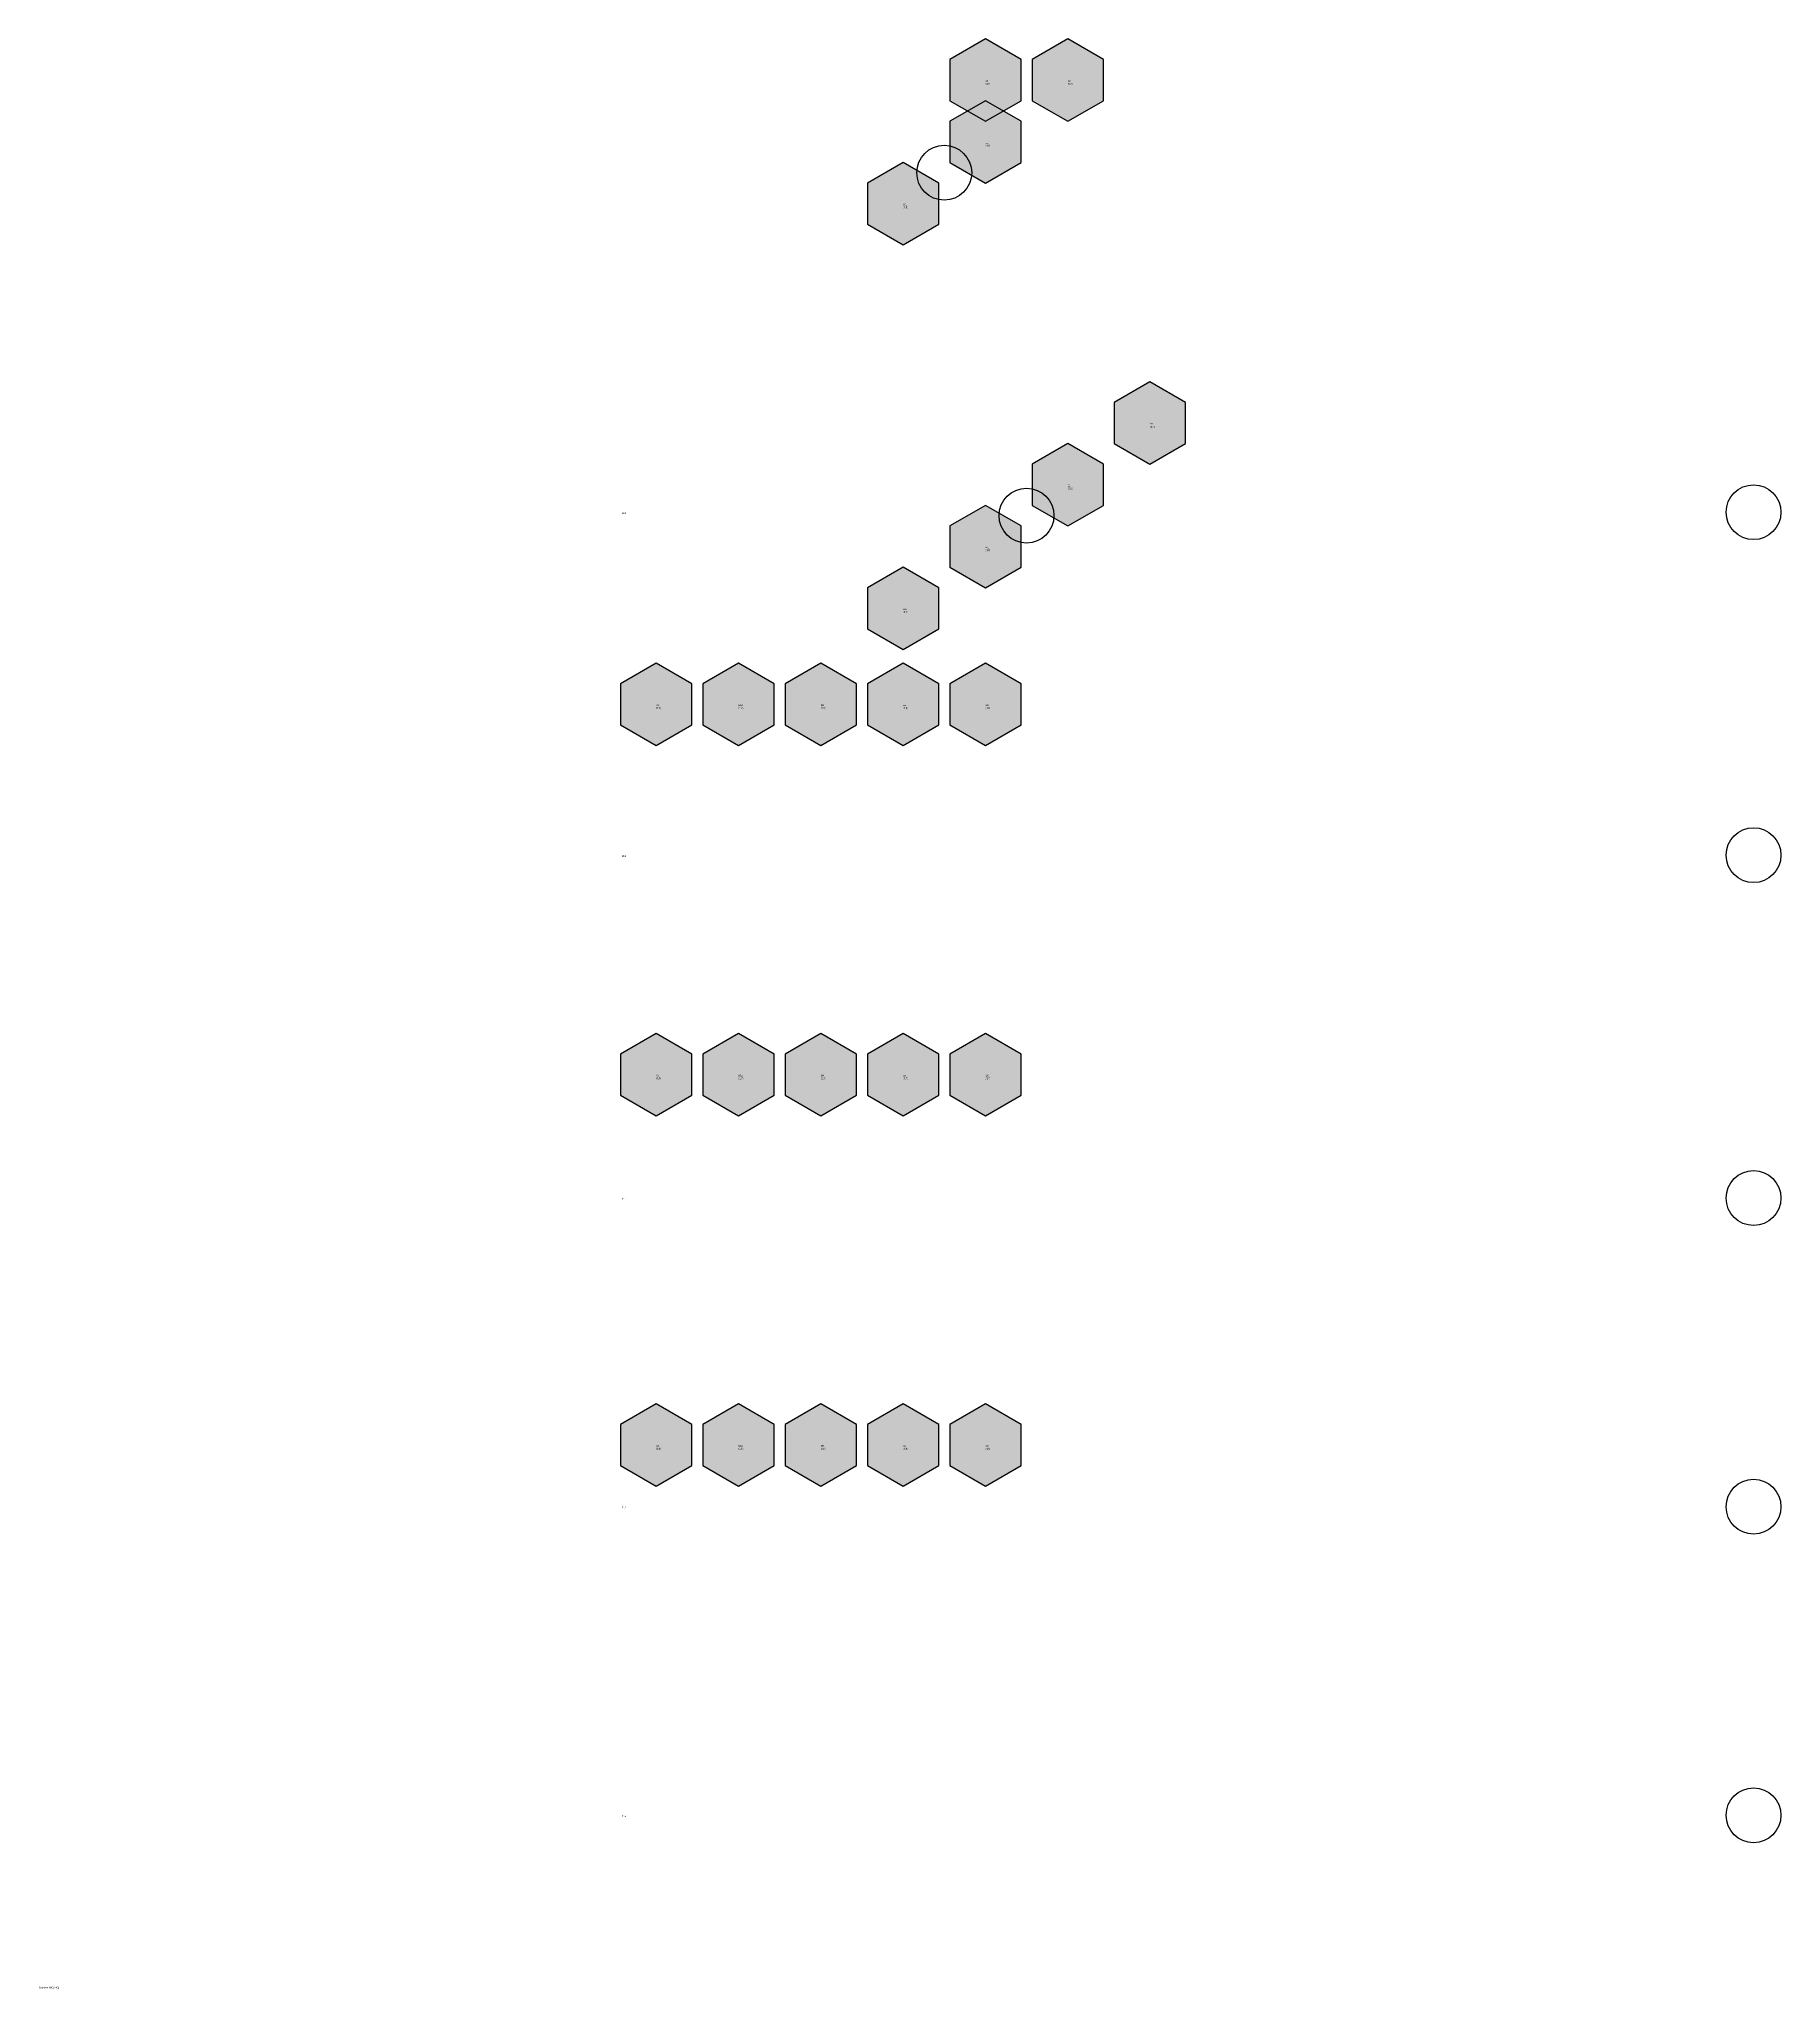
# Model space of a CAD drawing. Header units: metres. Extents: x 100 to 2640, y -53 to 2790.
import ezdxf

# ---------------------------------------------------------------- set-up
doc = ezdxf.new("R2010")
doc.units = ezdxf.units.M
for name, color, linetype in [('ENGINES', 1, 'Continuous'), ('SHAPES', 250, 'Continuous'), ('TEXT', 250, 'Continuous')]:
    doc.layers.add(name, color=color, linetype=linetype)

msp = doc.modelspace()

# ---------------------------------------------------------------- hatches: boundary and pattern name
at = {"layer": 'SHAPES'}
for color, points in [(152, [(1532, 2760), (1480, 2790), (1428, 2760), (1428, 2700), (1480, 2670), (1532, 2700)]), (152, [(1652, 2760), (1600, 2790), (1548, 2760), (1548, 2700), (1600, 2670), (1652, 2700)]), (152, [(1532, 2670), (1480, 2700), (1428, 2670), (1428, 2610), (1480, 2580), (1532, 2610)]), (152, [(1412, 2580), (1360, 2610), (1308, 2580), (1308, 2520), (1360, 2490), (1412, 2520)]), (122, [(1772, 2260), (1720, 2290), (1668, 2260), (1668, 2200), (1720, 2170), (1772, 2200)]), (122, [(1652, 2170), (1600, 2200), (1548, 2170), (1548, 2110), (1600, 2080), (1652, 2110)]), (122, [(1532, 2080), (1480, 2110), (1428, 2080), (1428, 2020), (1480, 1990), (1532, 2020)]), (122, [(1412, 1990), (1360, 2020), (1308, 1990), (1308, 1930), (1360, 1900), (1412, 1930)]), (82, [(1052, 1850), (1000, 1880), (948, 1850), (948, 1790), (1000, 1760), (1052, 1790)]), (82, [(1172, 1850), (1120, 1880), (1068, 1850), (1068, 1790), (1120, 1760), (1172, 1790)]), (82, [(1292, 1850), (1240, 1880), (1188, 1850), (1188, 1790), (1240, 1760), (1292, 1790)]), (82, [(1412, 1850), (1360, 1880), (1308, 1850), (1308, 1790), (1360, 1760), (1412, 1790)]), (82, [(1532, 1850), (1480, 1880), (1428, 1850), (1428, 1790), (1480, 1760), (1532, 1790)]), (42, [(1052, 1310), (1000, 1340), (948, 1310), (948, 1250), (1000, 1220), (1052, 1250)]), (42, [(1172, 1310), (1120, 1340), (1068, 1310), (1068, 1250), (1120, 1220), (1172, 1250)]), (42, [(1292, 1310), (1240, 1340), (1188, 1310), (1188, 1250), (1240, 1220), (1292, 1250)]), (42, [(1412, 1310), (1360, 1340), (1308, 1310), (1308, 1250), (1360, 1220), (1412, 1250)]), (42, [(1532, 1310), (1480, 1340), (1428, 1310), (1428, 1250), (1480, 1220), (1532, 1250)]), (32, [(1052, 770), (1000, 800), (948, 770), (948, 710), (1000, 680), (1052, 710)]), (32, [(1172, 770), (1120, 800), (1068, 770), (1068, 710), (1120, 680), (1172, 710)]), (32, [(1292, 770), (1240, 800), (1188, 770), (1188, 710), (1240, 680), (1292, 710)]), (32, [(1412, 770), (1360, 800), (1308, 770), (1308, 710), (1360, 680), (1412, 710)]), (32, [(1532, 770), (1480, 800), (1428, 770), (1428, 710), (1480, 680), (1532, 710)])]:
    msp.add_hatch(color=color, dxfattribs=at).paths.add_polyline_path(points)

# ---------------------------------------------------------------- linework, layer by layer
at = {"layer": 'ENGINES', "color": 1}
for centre in [(1420, 2595), (1540, 2095)]:
    msp.add_circle(centre, 40, dxfattribs=at)
at = {"layer": 'ENGINES', "color": 246}
for centre in [(2600, 2100), (2600, 1600), (2600, 1100), (2600, 650), (2600, 200)]:
    msp.add_circle(centre, 40, dxfattribs=at)
at = {"layer": 'SHAPES', "color": 152}
for points in [[(1532, 2760), (1480, 2790), (1428, 2760), (1428, 2700), (1480, 2670), (1532, 2700)], [(1652, 2760), (1600, 2790), (1548, 2760), (1548, 2700), (1600, 2670), (1652, 2700)], [(1532, 2670), (1480, 2700), (1428, 2670), (1428, 2610), (1480, 2580), (1532, 2610)], [(1412, 2580), (1360, 2610), (1308, 2580), (1308, 2520), (1360, 2490), (1412, 2520)]]:
    msp.add_lwpolyline(points, close=True, dxfattribs=at)
at = {"layer": 'SHAPES', "color": 122}
for points in [[(1772, 2260), (1720, 2290), (1668, 2260), (1668, 2200), (1720, 2170), (1772, 2200)], [(1652, 2170), (1600, 2200), (1548, 2170), (1548, 2110), (1600, 2080), (1652, 2110)], [(1532, 2080), (1480, 2110), (1428, 2080), (1428, 2020), (1480, 1990), (1532, 2020)], [(1412, 1990), (1360, 2020), (1308, 1990), (1308, 1930), (1360, 1900), (1412, 1930)]]:
    msp.add_lwpolyline(points, close=True, dxfattribs=at)
at = {"layer": 'SHAPES', "color": 82}
for points in [[(1052, 1850), (1000, 1880), (948, 1850), (948, 1790), (1000, 1760), (1052, 1790)], [(1172, 1850), (1120, 1880), (1068, 1850), (1068, 1790), (1120, 1760), (1172, 1790)], [(1292, 1850), (1240, 1880), (1188, 1850), (1188, 1790), (1240, 1760), (1292, 1790)], [(1412, 1850), (1360, 1880), (1308, 1850), (1308, 1790), (1360, 1760), (1412, 1790)], [(1532, 1850), (1480, 1880), (1428, 1850), (1428, 1790), (1480, 1760), (1532, 1790)]]:
    msp.add_lwpolyline(points, close=True, dxfattribs=at)
at = {"layer": 'SHAPES', "color": 42}
for points in [[(1052, 1310), (1000, 1340), (948, 1310), (948, 1250), (1000, 1220), (1052, 1250)], [(1172, 1310), (1120, 1340), (1068, 1310), (1068, 1250), (1120, 1220), (1172, 1250)], [(1292, 1310), (1240, 1340), (1188, 1310), (1188, 1250), (1240, 1220), (1292, 1250)], [(1412, 1310), (1360, 1340), (1308, 1310), (1308, 1250), (1360, 1220), (1412, 1250)], [(1532, 1310), (1480, 1340), (1428, 1310), (1428, 1250), (1480, 1220), (1532, 1250)]]:
    msp.add_lwpolyline(points, close=True, dxfattribs=at)
at = {"layer": 'SHAPES', "color": 32}
for points in [[(1052, 770), (1000, 800), (948, 770), (948, 710), (1000, 680), (1052, 710)], [(1172, 770), (1120, 800), (1068, 770), (1068, 710), (1120, 680), (1172, 710)], [(1292, 770), (1240, 800), (1188, 770), (1188, 710), (1240, 680), (1292, 710)], [(1412, 770), (1360, 800), (1308, 770), (1308, 710), (1360, 680), (1412, 710)], [(1532, 770), (1480, 800), (1428, 770), (1428, 710), (1480, 680), (1532, 710)]]:
    msp.add_lwpolyline(points, close=True, dxfattribs=at)

# ---------------------------------------------------------------- texts
at = {"layer": 'TEXT', "color": 250, "char_height": 2.5, "attachment_point": 1}
for s, insert in [('E3\\P(4,7)', (1480, 2730)), ('E2\\P(5,7)', (1600, 2730)), ('E1\\P(4,6)', (1480, 2640)), ('W1\\P(3,5)', (1360, 2550)), ('E2\\P(6,7)', (1720, 2230)), ('E1\\P(5,6)', (1600, 2140)), ('W1\\P(4,5)', (1480, 2050)), ('W2\\P(3,4)', (1360, 1960)), ('A6\\P(0,8)', (1000, 1820)), ('B12\\P(1,8)', (1120, 1820)), ('D8\\P(2,8)', (1240, 1820)), ('E8\\P(3,8)', (1360, 1820)), ('G8\\P(4,8)', (1480, 1820)), ('A5\\P(0,7)', (1000, 1280)), ('B12\\P(1,7)', (1120, 1280)), ('D8\\P(2,7)', (1240, 1280)), ('E8\\P(3,7)', (1360, 1280)), ('G8\\P(4,7)', (1480, 1280)), ('A6\\P(0,6)', (1000, 740)), ('B12\\P(1,6)', (1120, 740)), ('D8\\P(2,6)', (1240, 740)), ('E8\\P(3,6)', (1360, 740)), ('G8\\P(4,6)', (1480, 740))]:
    msp.add_mtext(s, dxfattribs=dict(at, insert=insert))
at = {"layer": 'TEXT', "color": 0, "char_height": 2.5, "attachment_point": 1}
for s, insert in [('LD1', (950, 2100)), ('LD2', (950, 1600)), ('TL1', (950, 1100)), ('TL2', (950, 650)), ('TL3', (950, 200))]:
    msp.add_mtext(s, dxfattribs=dict(at, insert=insert))
at = {"layer": 'TEXT', "color": 8, "insert": (100, -50), "char_height": 2.5, "attachment_point": 1}
msp.add_mtext('Cassette 18C(44C)', dxfattribs=at)

doc.saveas('drawing.dxf')
